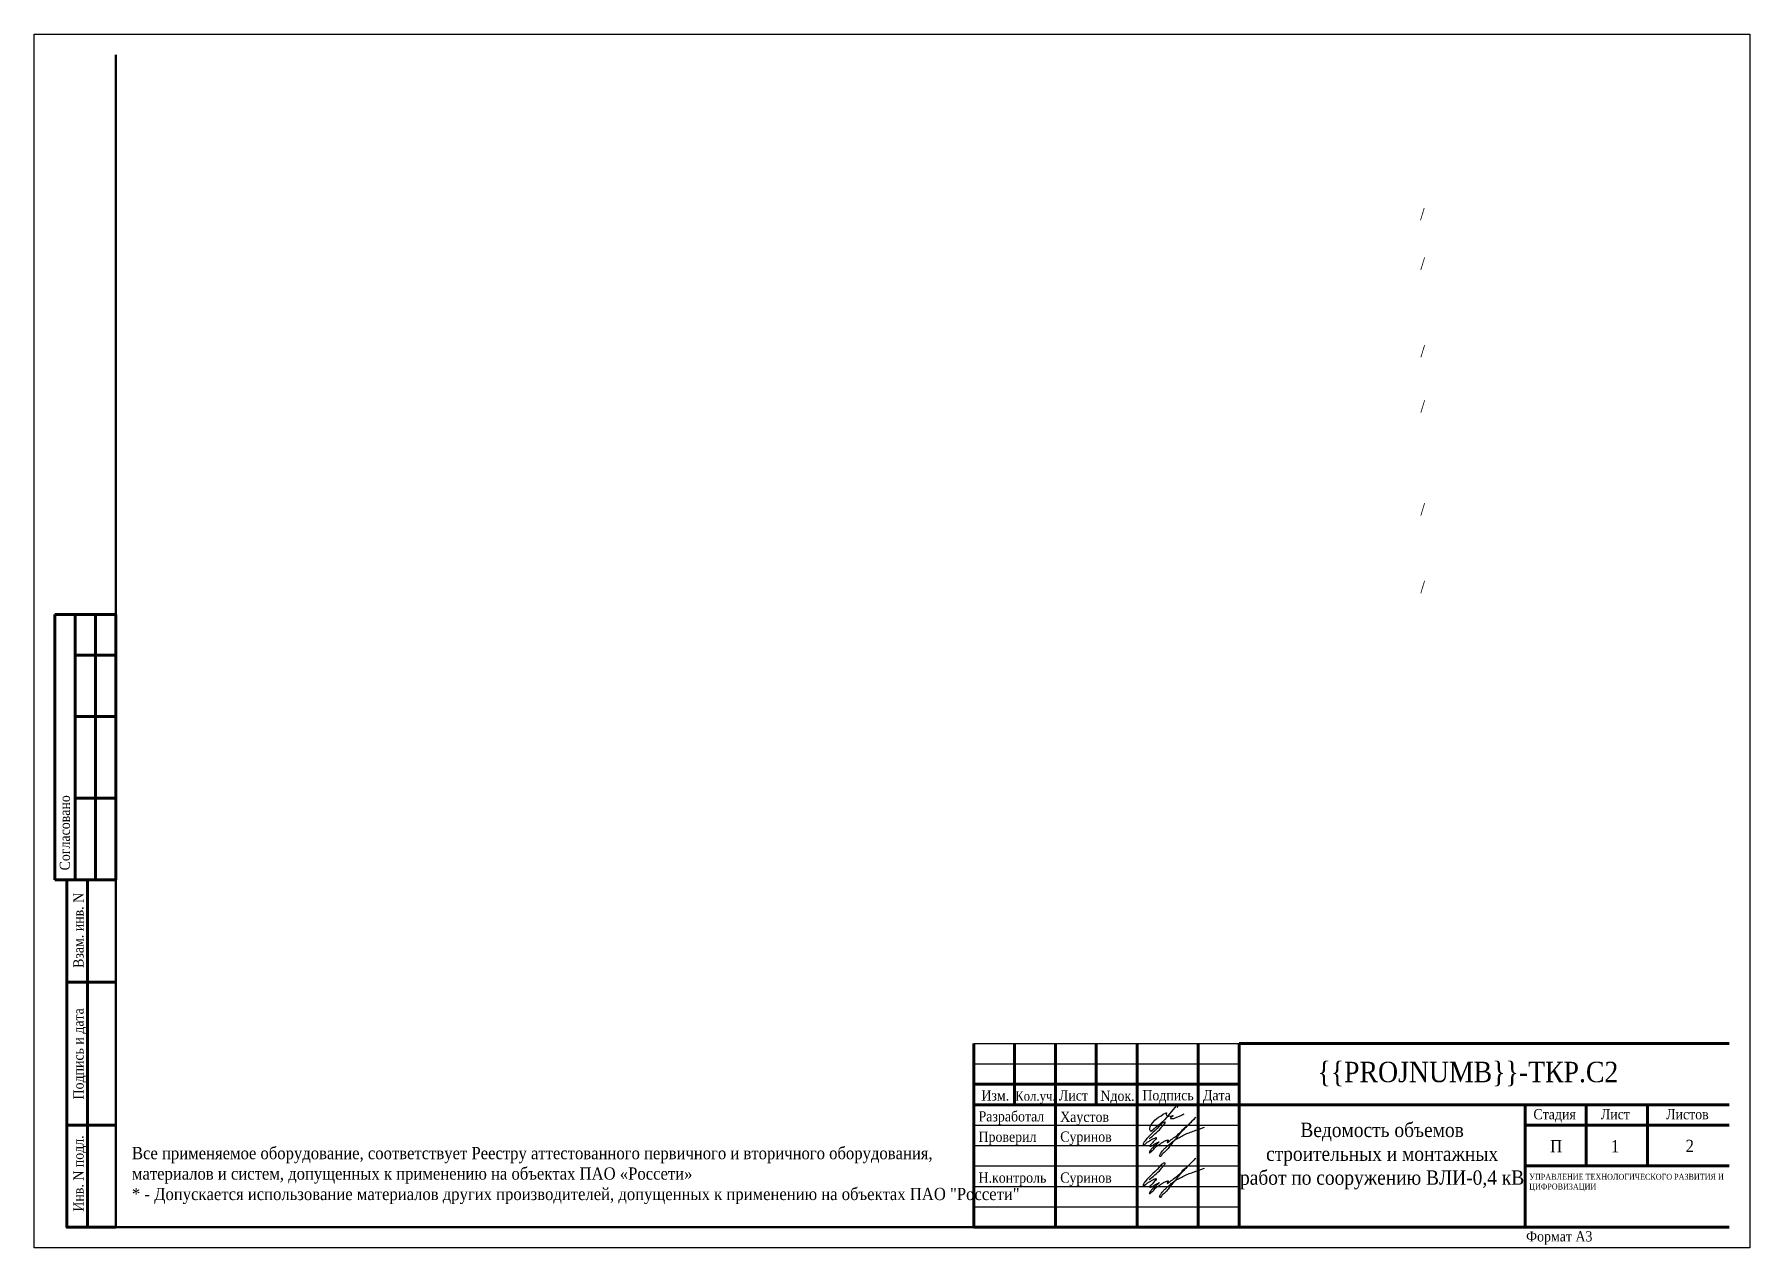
# Model space of a CAD drawing. Header units: millimetres. Extents: x 2394 to 10678, y 3616 to 3933.
# Drawn here: x 9417.8 to 9837.8, y 3616.3 to 3913.3 of the extents above; entities that cross this region are included whole.
import ezdxf

# ---------------------------------------------------------------- set-up
doc = ezdxf.new("R2010")
doc.units = ezdxf.units.MM
doc.layers.add('П', color=7, linetype='Continuous')
doc.layers.add('Чертеж', color=7, linetype='Continuous')
doc.styles.add('Simplex8', font='Times New Roman.ttf', dxfattribs={"height": 3.5})
doc.styles.add('стиль1', font='Times New Roman.ttf', dxfattribs={"width": 0.9})
doc.styles.add('стиль2', font='Times New Roman.ttf', dxfattribs={"width": 0.9, "height": 2.5})

msp = doc.modelspace()

# ---------------------------------------------------------------- texts
at = {"lineweight": 25, "style": 'стиль1', "width": 0.9}
for s, p in [('/', (9757.099, 3867.82)), ('/', (9757.186, 3855.71)), ('/', (9757.186, 3834.256)), ('/', (9757.186, 3820.727)), ('/', (9757.186, 3795.563)), ('/', (9757.186, 3776.558)), ('1', (9803.818, 3639.639)), ('2', (9822.118, 3639.716))]:
    msp.add_text(s, height=3, dxfattribs=at).set_placement(p)
at = {"layer": 'Чертеж', "lineweight": 25, "style": 'стиль1', "width": 0.9}
for s, height, p in [('Изм.', 2.5, (9649.697, 3652.331)), ('Кол.уч.', 2.3, (9657.969, 3652.295)), ('Лист', 2.5, (9668.677, 3652.331)), ('Nдок.', 2.5, (9678.829, 3652.243)), ('Подпись', 2.5, (9689.104, 3652.386)), ('Дата', 2.5, (9703.945, 3652.386)), ('Стадия', 2.5, (9784.854, 3647.732)), ('Лист', 2.5, (9801.364, 3647.732)), ('Листов', 2.5, (9817.35, 3647.732)), ('П', 3, (9788.948, 3639.655)), ('Формат А3', 2.5, (9783.067, 3617.841))]:
    msp.add_text(s, height=height, dxfattribs=at).set_placement(p)
at = {"layer": 'Чертеж', "lineweight": 25, "attachment_point": 5, "style": 'стиль2'}
for s, insert, char_height, width in [('\\{\\{PROJNUMB\\}\\}-ТКР.С2', (9768.807, 3658.813), 5, 110), ('\\pxql;{\\fTimes New Roman|b0|i0|c204|p16;\\H0.8x;\\W0.9;УПРАВЛЕНИЕ ТЕХНОЛОГИЧЕСКОГО РАЗВИТИЯ И ЦИФРОВИЗАЦИИ}', (9810.926, 3632.237), 1.8, 54.19561)]:
    msp.add_mtext(s, dxfattribs=dict(at, insert=insert, char_height=char_height, width=width))
at = {"layer": 'Чертеж', "lineweight": 50, "attachment_point": 5, "style": 'стиль1'}
for s, insert, char_height, width in [('Ведомость объемов \\Pстроительных и монтажных \\Pработ по сооружению ВЛИ-0,4 кВ ', (9747.807, 3638.731), 3.5, 70), ('\\pxql;Все применяемое оборудование, соответствует Реестру аттестованного первичного и вторичного оборудования, материалов и систем, допущенных к применению на объектах ПАО «Россети» \\P* - Допускается использование материалов других производителей, допущенных к применению на объектах ПАО "Россети"', (9546.599, 3633.968), 3, 209.77528)]:
    msp.add_mtext(s, dxfattribs=dict(at, insert=insert, char_height=char_height, width=width))

# ---------------------------------------------------------------- blocks, each defined once
blk = doc.blocks.new('A$C5B0935FB')
at = {"lineweight": 70}
for p, q in [((20, 65), (5, 65)), ((5, 0), (5, 65)), ((10, 55), (10, 65)), ((15, 0), (15, 65)), ((20, 0), (20, 65)), ((10, 40), (10, 55)), ((10, 55), (20, 55)), ((10, 20), (10, 40)), ((10, 40), (20, 40)), ((10, 0), (10, 20)), ((10, 20), (20, 20)), ((10, 0), (5, 0)), ((15, 0), (10, 0)), ((20, 0), (15, 0)), ((15, 0), (15, 0))]:
    blk.add_line(p, q, dxfattribs=at)
at = {"lineweight": 25, "style": 'стиль1', "width": 0.9}
blk.add_text('Согласовано', height=2.5, rotation=90, dxfattribs=at).set_placement((8.72, 2.35))
blk = doc.blocks.new('Штамп б')
at = {"lineweight": 70}
for points in [[(20, 0), (8, 0), (8, 85), (20, 85)], [(13, 0), (13, 85)], [(8, 60), (20, 60)], [(8, 25), (20, 25)]]:
    blk.add_lwpolyline(points, dxfattribs=at)
at = {"lineweight": 25, "style": 'Simplex8', "width": 0.9}
for s, p in [('Взам. инв. N', (12.06, 63.49)), ('Подпись и дата', (12.06, 31.28)), ('Инв. N подл.', (12.06, 3.82))]:
    blk.add_text(s, height=2.5, rotation=90, dxfattribs=at).set_placement(p)
blk = doc.blocks.new('A$C7F1F469D')
at = {"color": 5, "lineweight": 25}
blk.add_spline([(-0.1, 1.78), (1.34, 2.93), (2.75, 4.33), (3.55, 5.31), (3.81, 5.64), (3.86, 5.8), (3.66, 5.81), (3.25, 5.7), (2.89, 5.36), (-1.09, 1.26), (-1.29, 0.98), (-1.47, 0.67), (-1.59, 0.28), (-1.54, 0.16), (-0.98, 0.55), (-0.42, 1.01), (0.34, 1.44), (1.08, 1.86), (1.69, 1.97), (1.62, 1.83), (1.26, 1.37), (0.56, 0.61), (0.16, 0.22), (0, 0), (0.24, -0.04), (0.82, 0.16), (1.44, 0.58), (2.18, 0.95), (2.33, 1.04), (1.93, 0.58), (1.28, 0.02), (0.64, -0.58), (0.1, -1.31), (-0.06, -1.68), (0.13, -1.59), (0.39, -1.41), (1.23, -0.56), (1.62, -0.16), (2.27, 0.27), (2.82, 0.65), (3.41, 1.04), (3.83, 1.25), (4.1, 1.35), (4.33, 1.44), (4.56, 1.45), (4.6, 1.35), (4.48, 1.19), (4.35, 0.92), (4.39, 0.82), (4.59, 0.91), (5.09, 1.34), (6.19, 2.18), (7.41, 3.21), (8.36, 4.22), (9.62, 5.31), (10.99, 6.68), (11.27, 6.98), (9.83, 5.51), (8.6, 4.26), (7.7, 3.28), (7.2, 2.7), (6.74, 2.12), (6.16, 1.41), (5.49, 0.62), (4.74, -0.34), (3.92, -1.29), (3.19, -1.94), (2.91, -2.31), (2.67, -2.58), (2.52, -2.55), (2.49, -2.26), (2.69, -1.9), (3.27, -1.11), (3.8, -0.52), (4.48, 0.07), (5.33, 0.79), (5.97, 1.29), (6.7, 1.77), (7.56, 2.21), (8.83, 2.91), (10.02, 3.35), (11.36, 3.83), (12.55, 4.24), (13.47, 4.57)], degree=3, dxfattribs=at)
blk = doc.blocks.new('Штамп фамилии')
at = {"layer": 'Чертеж', "color": 5, "lineweight": -2}
blk.add_lwpolyline([(47.56, 0.85), (47.63, 0.98), (47.71, 1.12), (47.75, 1.2), (47.79, 1.26), (47.82, 1.32), (47.85, 1.37), (47.85, 1.41), (47.85, 1.5), (47.83, 1.56), (47.8, 1.58), (47.75, 1.59), (47.69, 1.59), (47.65, 1.58), (47.6, 1.56), (47.53, 1.53), (47.47, 1.48), (47.41, 1.42), (47.34, 1.32), (45.35, -1.11), (44.5, -2.12), (43.04, -3.43), (41.29, -4.9), (41.18, -4.96), (41.1, -4.94), (41.06, -4.9), (41.02, -4.83), (40.95, -4.71), (40.89, -4.56), (40.88, -4.4), (40.88, -4.26), (40.91, -4.09), (40.95, -3.94), (40.99, -3.84), (41.05, -3.64), (41.14, -3.44), (41.38, -3.09), (41.64, -2.76), (42.23, -2.17), (42.59, -1.81), (43.05, -1.48), (43.63, -1.13), (44.19, -0.77), (44.85, -0.41), (44.92, -0.44), (44.94, -0.46), (44.95, -0.51), (44.89, -0.87), (44.97, -1.02), (45.03, -1.1), (45.09, -1.13), (45.19, -1.2), (45.35, -1.22), (45.55, -1.22), (46.39, -1.16), (46.48, -1.08), (46.54, -1.05), (46.56, -1.07), (46.57, -1.09), (46.56, -1.13), (46.54, -1.15), (46.53, -1.18), (46.48, -1.21), (46.37, -1.3), (46.01, -1.59), (45.97, -1.66), (45.96, -1.7), (45.96, -1.78), (45.99, -1.81), (46.12, -1.82), (46.26, -1.81), (46.68, -1.81), (46.77, -1.8), (46.92, -1.76), (47.12, -1.67), (48.59, -1.09), (48.75, -0.97), (48.9, -0.86), (49.05, -0.79), (49.15, -0.75), (49.3, -0.69)], dxfattribs=at)
at = {"layer": 'Чертеж', "color": 67, "lineweight": -2, "true_color": 0x727430}
for p in [(40.81, -8.53), (40.81, -18.55)]:
    blk.add_blockref('A$C7F1F469D', p, dxfattribs=at)
at = {"color": 7, "char_height": 2.5, "attachment_point": 4, "style": 'стиль1'}
for s, insert, width in [(' Разработал', (-1.9, -1.68), 17), ('Хаустов', (18.94, -1.81), 20), (' Проверил', (-1.9, -6.68), 17), (' Суринов', (18.1, -6.65), 20), (' Н.контроль', (-1.9, -16.68), 17), (' Суринов', (18.1, -16.68), 20)]:
    blk.add_mtext(s, dxfattribs=dict(at, insert=insert, width=width))
blk = doc.blocks.new('A$C31D65421')
blk.add_blockref('Штамп фамилии', (2.24, 18.43))

# ---------------------------------------------------------------- linework, layer by layer
at = {"lineweight": 70}
for points in [[(9657.807, 3666.313), (9657.807, 3651.313)], [(9677.807, 3666.313), (9677.807, 3651.313)]]:
    msp.add_lwpolyline(points, dxfattribs=at)
at = {"layer": 'П'}
msp.add_lwpolyline([(9417.807, 3913.313), (9837.807, 3913.313), (9837.807, 3616.313), (9417.807, 3616.313)], close=True, dxfattribs=at)
at = {"layer": 'Чертеж', "lineweight": 50}
for p, q in [((9437.807, 3908.313), (9437.807, 3621.313)), ((9832.807, 3621.305), (9437.807, 3621.305))]:
    msp.add_line(p, q, dxfattribs=at)
at = {"layer": 'Чертеж', "lineweight": 30}
for points in [[(9647.807, 3666.313), (9712.807, 3666.313)], [(9647.807, 3661.313), (9712.807, 3661.313)], [(9647.807, 3646.313), (9712.807, 3646.313)], [(9647.807, 3641.313), (9712.807, 3641.313)], [(9647.807, 3636.313), (9712.807, 3636.313)], [(9647.807, 3631.313), (9712.807, 3631.313)], [(9647.807, 3626.313), (9712.807, 3626.313)]]:
    msp.add_lwpolyline(points, dxfattribs=at)
at = {"layer": 'Чертеж', "lineweight": 70}
for points in [[(9647.807, 3666.313), (9647.807, 3621.313)], [(9667.807, 3666.313), (9667.807, 3621.313)], [(9667.807, 3666.313), (9667.807, 3621.313)], [(9687.807, 3666.313), (9687.807, 3621.313)], [(9687.807, 3666.313), (9687.807, 3621.313)], [(9702.807, 3666.313), (9702.807, 3621.313)], [(9702.807, 3666.313), (9702.807, 3621.313)], [(9712.807, 3666.313), (9712.807, 3621.313)], [(9712.807, 3666.313), (9832.807, 3666.313)], [(9647.807, 3656.313), (9712.807, 3656.313)], [(9647.807, 3651.313), (9832.807, 3651.313)], [(9782.807, 3651.313), (9782.807, 3621.313)], [(9797.807, 3651.313), (9797.807, 3636.313)], [(9812.807, 3651.313), (9812.807, 3636.313)], [(9782.807, 3646.313), (9832.807, 3646.313)], [(9782.807, 3636.313), (9832.807, 3636.313)], [(9647.807, 3621.313), (9832.807, 3621.313)]]:
    msp.add_lwpolyline(points, dxfattribs=at)

# ---------------------------------------------------------------- block references
at = {"layer": 'Чертеж'}
msp.add_blockref('A$C5B0935FB', (9417.807, 3706.313), dxfattribs=at)
at = {"layer": 'Чертеж', "lineweight": 25}
msp.add_blockref('Штамп б', (9417.807, 3621.313), dxfattribs=at)
at = {"layer": 'Чертеж', "linetype": 'Continuous', "lineweight": 0}
msp.add_blockref('A$C31D65421', (9647.807, 3631.313), dxfattribs=at)

msp.set_redraw_order([(e.dxf.handle, doc.entitydb.next_handle()) for e in msp.query("TEXT MTEXT ATTDEF DIMENSION ARC_DIMENSION")])  # texts and dimensions are drawn at this point

doc.saveas('drawing.dxf')
